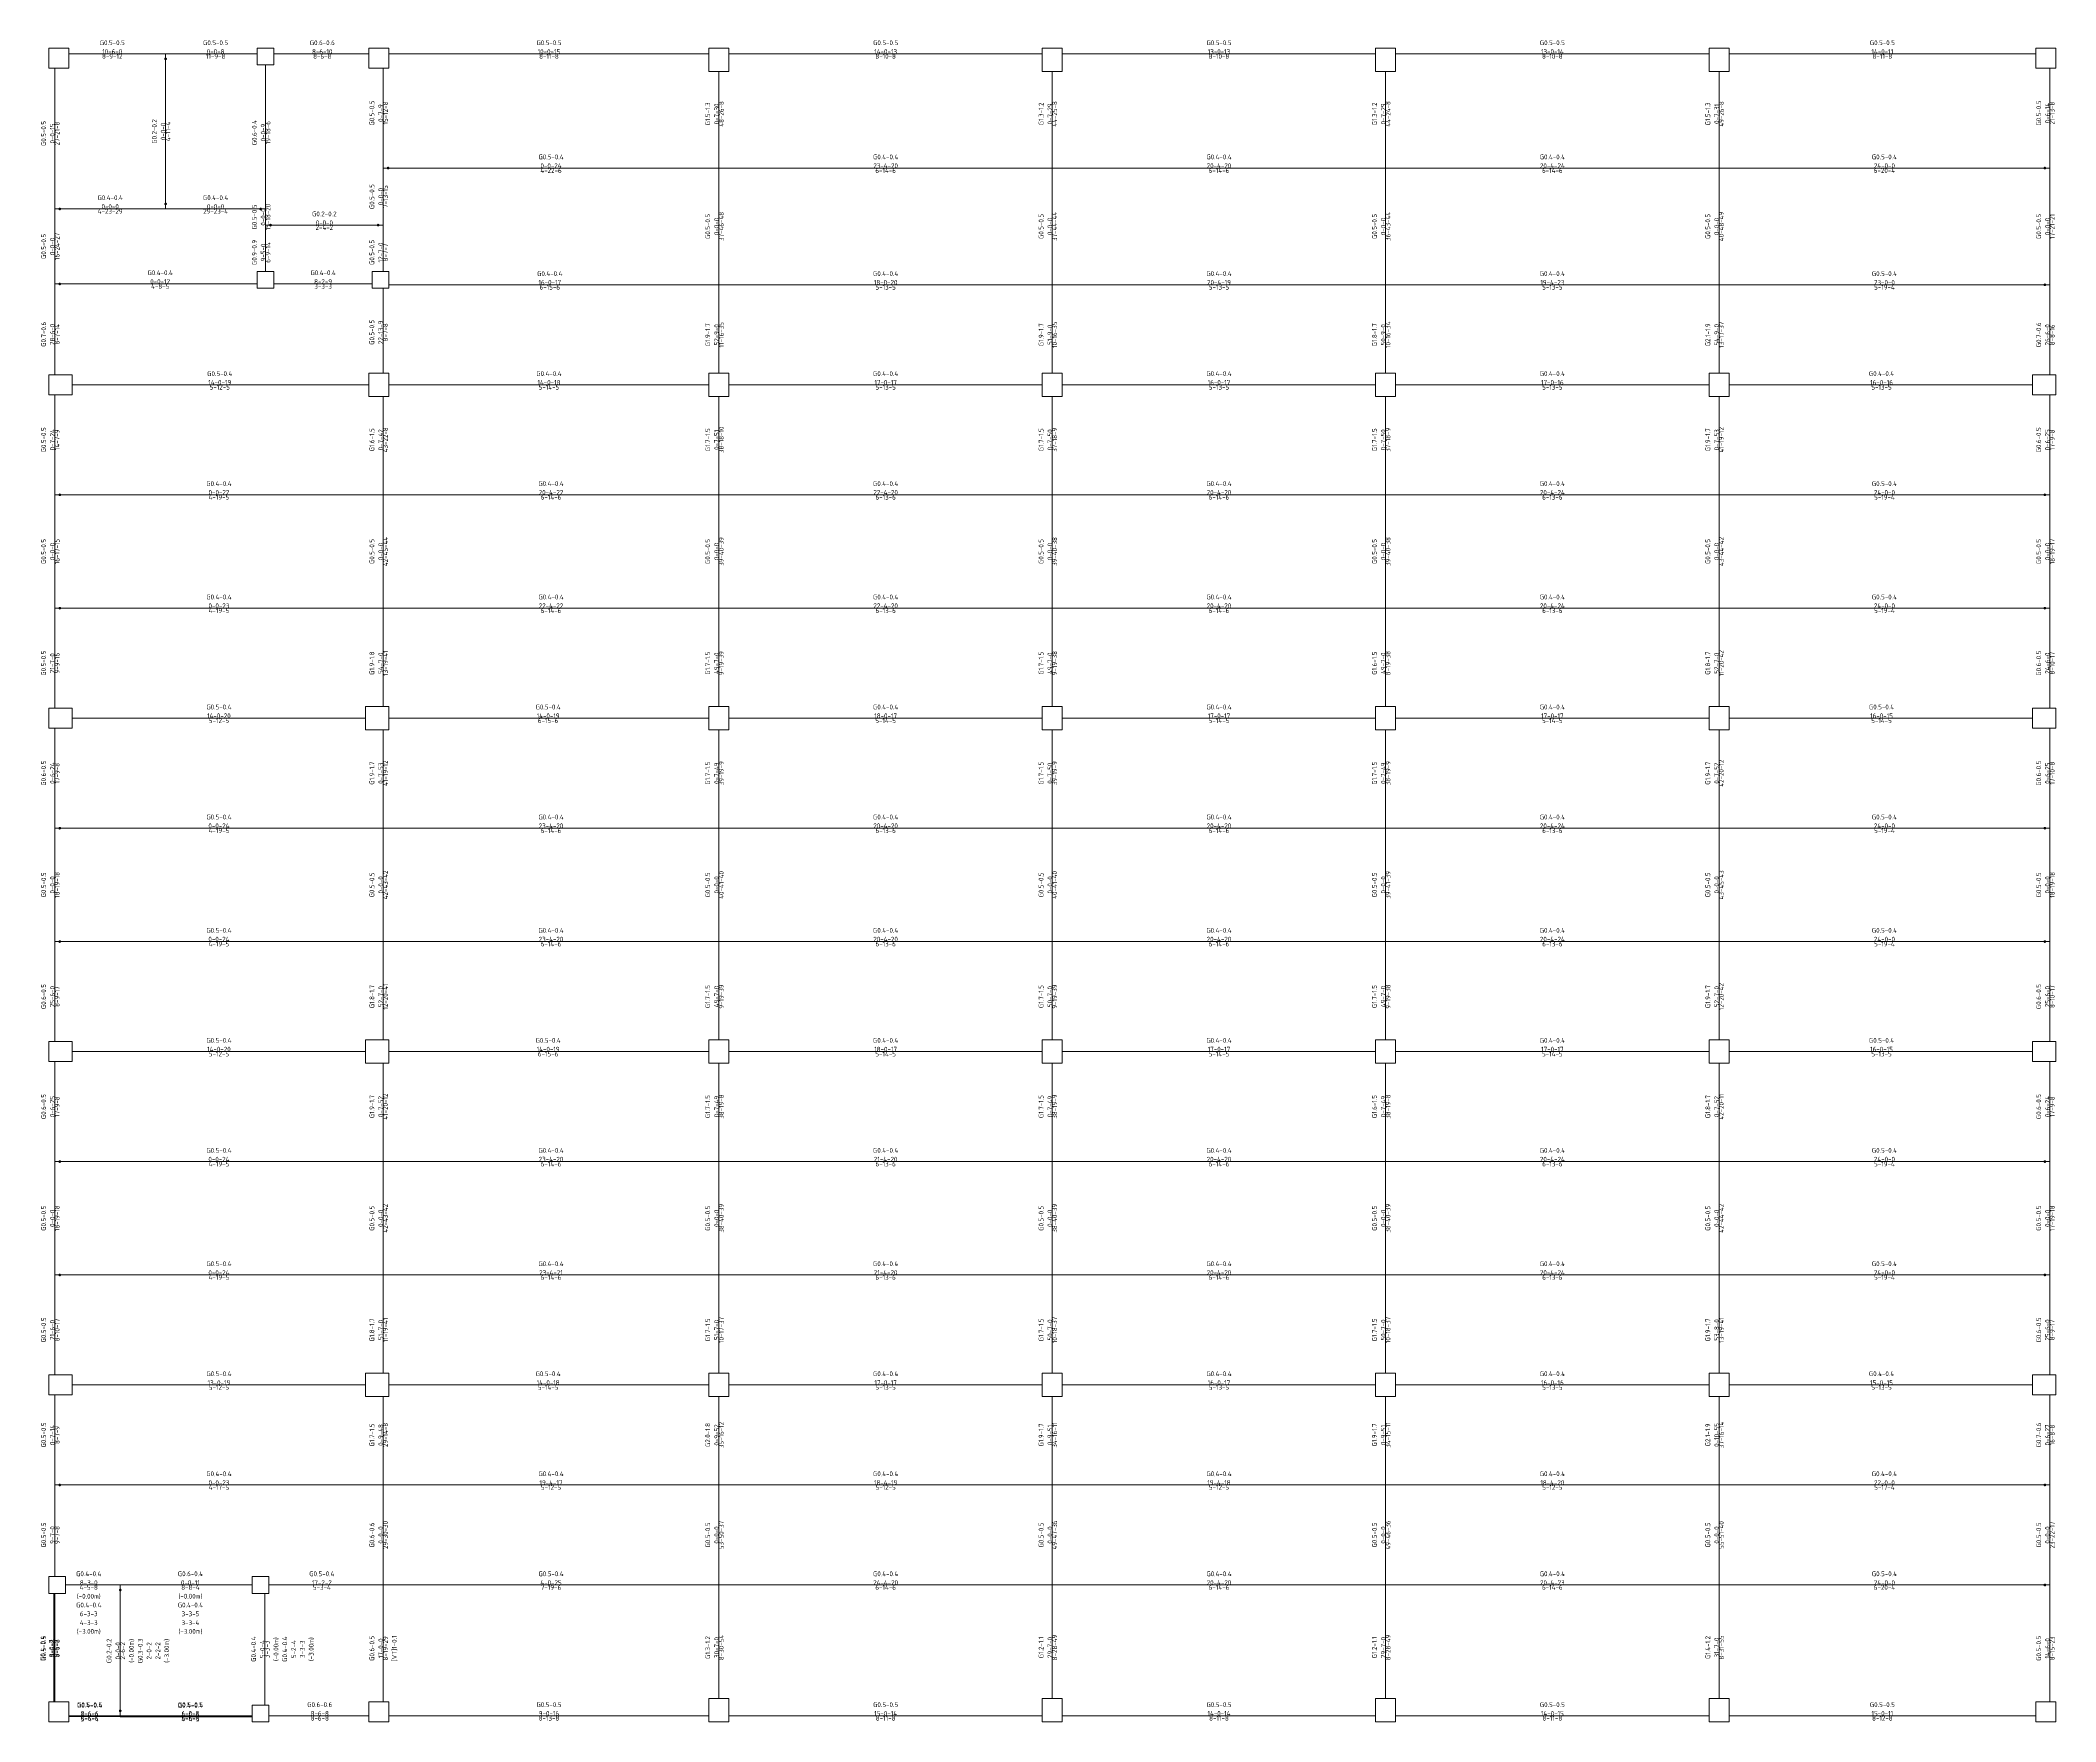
# Model space of a CAD drawing. Extents: x -2331248 to -1198620, y -977263 to -545844.
# Drawn here: x -1809878 to -1749420, y -912419 to -861986 of the extents above; entities that cross this region are included whole.
import ezdxf

# ---------------------------------------------------------------- set-up
doc = ezdxf.new("R2010")
doc.units = 0
doc.header["$LTSCALE"] = 1000
doc.header["$MEASUREMENT"] = 0
doc.layers.get('0').update_dxf_attribs({"linetype": 'CONTINUOUS'})
for name, color, linetype, lineweight in [('15100', 4, 'CONTINUOUS', 18), ('15101', 52, 'CONTINUOUS', 18), ('15220', 11, 'CONTINUOUS', 18)]:
    doc.layers.add(name, color=color, linetype=linetype, lineweight=lineweight)
doc.styles.add('PkpmHz', font='Pkpmeng', dxfattribs={"width": 0.7, "bigfont": 'hztxt'})

# ---------------------------------------------------------------- blocks, each defined once
blk = doc.blocks.new('A$C7CC80DF9')
at = {"layer": '15100', "ltscale": 1000}
for p, q in [((416, 45375), (417, 49600)), ((841, 50024), (3741, 50025)), ((3741, 50025), (6491, 50024)), ((6741, 45375), (6741, 49700)), ((6991, 50024), (9841, 50024)), ((10266, 46600), (10266, 49600)), ((10441, 50024), (20041, 50024)), ((20641, 50024), (30041, 50024)), ((30641, 50024), (40041, 50024)), ((40641, 50024), (50041, 50024)), ((50641, 50024), (59841, 50024)), ((60266, 46600), (60266, 49600)), ((20341, 46600), (20341, 49500)), ((30341, 46600), (30341, 49500)), ((40341, 46600), (40341, 49500)), ((50341, 46600), (50341, 49500)), ((10266, 44890), (10266, 46600)), ((20341, 43100), (20341, 46600)), ((30341, 43100), (30341, 46600)), ((40341, 43100), (40341, 46600)), ((50341, 43100), (50341, 46600)), ((60266, 43100), (60266, 46600)), ((416, 43125), (416, 45375)), ((6741, 44890), (6741, 45375)), ((6741, 43500), (6741, 44890)), ((10265, 43500), (10266, 44890)), ((417, 40400), (416, 43125)), ((6991, 43125), (9941, 43125)), ((10266, 40450), (10265, 43000)), ((20341, 40450), (20341, 43100)), ((30341, 40450), (30341, 43100)), ((40341, 40450), (40341, 43100)), ((50341, 40450), (50341, 43100)), ((60265, 40400), (60266, 43100)), ((941, 40100), (9841, 40100)), ((10441, 40100), (20041, 40100)), ((20641, 40100), (30041, 40100)), ((30641, 40100), (40041, 40100)), ((40641, 40100), (50041, 40100)), ((50641, 40100), (59741, 40100)), ((416, 36800), (417, 39800)), ((10266, 36800), (10266, 39750)), ((20341, 36800), (20341, 39750)), ((30341, 36800), (30341, 39750)), ((40341, 36800), (40341, 39750)), ((50341, 36800), (50341, 39750)), ((60266, 36800), (60265, 39800)), ((416, 33400), (416, 36800)), ((10266, 33400), (10266, 36800)), ((20341, 33400), (20341, 36800)), ((30341, 33400), (30341, 36800)), ((40341, 33400), (40341, 36800)), ((50341, 33400), (50341, 36800)), ((60266, 33400), (60266, 36800)), ((417, 30400), (416, 33400)), ((10266, 30450), (10266, 33400)), ((20341, 30450), (20341, 33400)), ((30341, 30450), (30341, 33400)), ((40341, 30450), (40341, 33400)), ((50341, 30450), (50341, 33400)), ((60266, 30400), (60266, 33400)), ((416, 26800), (417, 29800)), ((941, 30100), (9741, 30100)), ((10266, 26800), (10266, 29750)), ((10441, 30100), (20041, 30100)), ((20341, 26800), (20341, 29750)), ((20641, 30100), (30041, 30100)), ((30341, 26800), (30341, 29750)), ((30641, 30100), (40041, 30100)), ((40341, 26800), (40341, 29750)), ((40641, 30100), (50041, 30100)), ((50341, 26800), (50341, 29750)), ((50641, 30100), (59741, 30100)), ((60266, 26800), (60266, 29800)), ((416, 23400), (416, 26800)), ((10266, 23400), (10266, 26800)), ((20341, 23400), (20341, 26800)), ((30341, 23400), (30341, 26800)), ((40341, 23400), (40341, 26800)), ((50341, 23400), (50341, 26800)), ((60266, 23400), (60266, 26800)), ((417, 20400), (416, 23400)), ((10266, 20450), (10266, 23400)), ((20341, 20450), (20341, 23400)), ((30341, 20450), (30341, 23400)), ((40341, 20450), (40341, 23400)), ((50341, 20450), (50341, 23400)), ((60266, 20400), (60266, 23400)), ((941, 20100), (9741, 20100)), ((10441, 20100), (20041, 20100)), ((20641, 20100), (30041, 20100)), ((30641, 20100), (40041, 20100)), ((40641, 20100), (50041, 20100)), ((50641, 20100), (59741, 20100)), ((416, 16800), (417, 19800)), ((10266, 16800), (10266, 19750)), ((20341, 16800), (20341, 19750)), ((30341, 16800), (30341, 19750)), ((40341, 16800), (40341, 19750)), ((50341, 16800), (50341, 19750)), ((60266, 16800), (60266, 19800)), ((416, 13400), (416, 16800)), ((10266, 13400), (10266, 16800)), ((20341, 13400), (20341, 16800)), ((30341, 13400), (30341, 16800)), ((40341, 13400), (40341, 16800)), ((50341, 13400), (50341, 16800)), ((60266, 13400), (60266, 16800)), ((417, 10400), (416, 13400)), ((10266, 10450), (10266, 13400)), ((20341, 10450), (20341, 13400)), ((30341, 10450), (30341, 13400)), ((40341, 10450), (40341, 13400)), ((50341, 10450), (50341, 13400)), ((60266, 10400), (60266, 13400)), ((416, 7100), (417, 9800)), ((941, 10100), (9741, 10100)), ((10266, 7100), (10266, 9750)), ((10441, 10100), (20041, 10100)), ((20341, 7100), (20341, 9750)), ((20641, 10100), (30041, 10100)), ((30341, 7100), (30341, 9750)), ((30641, 10100), (40041, 10100)), ((40341, 7100), (40341, 9750)), ((40641, 10100), (50041, 10100)), ((50341, 7100), (50341, 9750)), ((50641, 10100), (59741, 10100)), ((60266, 7100), (60266, 9800)), ((417, 4350), (416, 7100)), ((10266, 4100), (10266, 7100)), ((20341, 4100), (20341, 7100)), ((30341, 4100), (30341, 7100)), ((40341, 4100), (40341, 7100)), ((50341, 4100), (50341, 7100)), ((60266, 4100), (60266, 7100)), ((392, 600), (391, 3850)), ((417, 600), (417, 3850)), ((741, 4100), (2381, 4100)), ((741, 4100), (2381, 4100)), ((2381, 4100), (6341, 4100)), ((2381, 4100), (6341, 4100)), ((6716, 500), (6716, 3850)), ((6716, 500), (6716, 3850)), ((10266, 600), (10266, 4100)), ((20341, 700), (20341, 4100)), ((30341, 700), (30341, 4100)), ((40341, 700), (40341, 4100)), ((50341, 700), (50341, 4100)), ((60266, 600), (60266, 4100)), ((841, 176), (2381, 175)), ((841, 151), (2381, 150)), ((2381, 175), (6341, 176)), ((2381, 150), (6341, 150)), ((6841, 176), (9841, 176)), ((10441, 176), (20041, 176)), ((20641, 176), (30041, 176)), ((30641, 176), (40041, 176)), ((40641, 176), (50041, 176)), ((50641, 176), (59841, 176))]:
    blk.add_line(p, q, dxfattribs=at)
at = {"layer": '15100', "color": 4, "ltscale": 1000}
for p, q in [((3741, 45375), (3741, 50025)), ((10266, 46600), (20341, 46600)), ((20341, 46600), (30341, 46600)), ((30341, 46600), (40341, 46600)), ((40341, 46600), (50341, 46600)), ((50341, 46600), (60266, 46600)), ((416, 45375), (3741, 45375)), ((3741, 45375), (6741, 45375)), ((6741, 44890), (10266, 44890)), ((416, 43125), (6491, 43125)), ((10441, 43100), (20341, 43100)), ((20341, 43100), (30341, 43100)), ((30341, 43100), (40341, 43100)), ((40341, 43100), (50341, 43100)), ((50341, 43100), (60266, 43100)), ((416, 36800), (10266, 36800)), ((10266, 36800), (20341, 36800)), ((20341, 36800), (30341, 36800)), ((30341, 36800), (40341, 36800)), ((40341, 36800), (50341, 36800)), ((50341, 36800), (60266, 36800)), ((416, 33400), (10266, 33400)), ((10266, 33400), (20341, 33400)), ((20341, 33400), (30341, 33400)), ((30341, 33400), (40341, 33400)), ((40341, 33400), (50341, 33400)), ((50341, 33400), (60266, 33400)), ((416, 26800), (10266, 26800)), ((10266, 26800), (20341, 26800)), ((20341, 26800), (30341, 26800)), ((30341, 26800), (40341, 26800)), ((40341, 26800), (50341, 26800)), ((50341, 26800), (60266, 26800)), ((416, 23400), (10266, 23400)), ((10266, 23400), (20341, 23400)), ((20341, 23400), (30341, 23400)), ((30341, 23400), (40341, 23400)), ((40341, 23400), (50341, 23400)), ((50341, 23400), (60266, 23400)), ((416, 16800), (10266, 16800)), ((10266, 16800), (20341, 16800)), ((20341, 16800), (30341, 16800)), ((30341, 16800), (40341, 16800)), ((40341, 16800), (50341, 16800)), ((50341, 16800), (60266, 16800)), ((416, 13400), (10266, 13400)), ((10266, 13400), (20341, 13400)), ((20341, 13400), (30341, 13400)), ((30341, 13400), (40341, 13400)), ((40341, 13400), (50341, 13400)), ((50341, 13400), (60266, 13400)), ((416, 7100), (10266, 7100)), ((10266, 7100), (20341, 7100)), ((20341, 7100), (30341, 7100)), ((30341, 7100), (40341, 7100)), ((40341, 7100), (50341, 7100)), ((50341, 7100), (60266, 7100)), ((2381, 175), (2381, 4100)), ((2381, 150), (2381, 4100)), ((6841, 4100), (10266, 4100)), ((10266, 4100), (20341, 4100)), ((20341, 4100), (30341, 4100)), ((30341, 4100), (40341, 4100)), ((40341, 4100), (50341, 4100)), ((50341, 4100), (60266, 4100))]:
    blk.add_line(p, q, dxfattribs=at)
at = {"layer": '15100', "color": 1, "ltscale": 1000}
for points in [[(3761, 49875, 40, 40, 1), (3721, 49875, 40, 40, 1)], [(10436, 46600, 40, 40, 1), (10396, 46600, 40, 40, 1)], [(60136, 46600, 40, 40, 1), (60096, 46600, 40, 40, 1)], [(586, 45375, 40, 40, 1), (546, 45375, 40, 40, 1)], [(3761, 45525, 40, 40, 1), (3721, 45525, 40, 40, 1)], [(6611, 45375, 40, 40, 1), (6571, 45375, 40, 40, 1)], [(6911, 44890, 40, 40, 1), (6871, 44890, 40, 40, 1)], [(10136, 44890, 40, 40, 1), (10096, 44890, 40, 40, 1)], [(586, 43125, 40, 40, 1), (546, 43125, 40, 40, 1)], [(60136, 43100, 40, 40, 1), (60096, 43100, 40, 40, 1)], [(586, 36800, 40, 40, 1), (546, 36800, 40, 40, 1)], [(60136, 36800, 40, 40, 1), (60096, 36800, 40, 40, 1)], [(586, 33400, 40, 40, 1), (546, 33400, 40, 40, 1)], [(60136, 33400, 40, 40, 1), (60096, 33400, 40, 40, 1)], [(586, 26800, 40, 40, 1), (546, 26800, 40, 40, 1)], [(60136, 26800, 40, 40, 1), (60096, 26800, 40, 40, 1)], [(586, 23400, 40, 40, 1), (546, 23400, 40, 40, 1)], [(60136, 23400, 40, 40, 1), (60096, 23400, 40, 40, 1)], [(586, 16800, 40, 40, 1), (546, 16800, 40, 40, 1)], [(60136, 16800, 40, 40, 1), (60096, 16800, 40, 40, 1)], [(586, 13400, 40, 40, 1), (546, 13400, 40, 40, 1)], [(60136, 13400, 40, 40, 1), (60096, 13400, 40, 40, 1)], [(586, 7100, 40, 40, 1), (546, 7100, 40, 40, 1)], [(60136, 7100, 40, 40, 1), (60096, 7100, 40, 40, 1)], [(2401, 3950, 40, 40, 1), (2361, 3950, 40, 40, 1)], [(60136, 4100, 40, 40, 1), (60096, 4100, 40, 40, 1)], [(2401, 325, 40, 40, 1), (2361, 325, 40, 40, 1)]]:
    blk.add_lwpolyline(points, format="xyseb", close=True, dxfattribs=at)
at = {"layer": '15101', "linetype": 'Continuous'}
for points in [[(241, 49600), (841, 49600), (841, 50200), (241, 50200)], [(6491, 49700), (6991, 49700), (6991, 50200), (6491, 50200)], [(9841, 49600), (10441, 49600), (10441, 50200), (9841, 50200)], [(20041, 49500), (20641, 49500), (20641, 50200), (20041, 50200)], [(30041, 49500), (30641, 49500), (30641, 50200), (30041, 50200)], [(40041, 49500), (40641, 49500), (40641, 50200), (40041, 50200)], [(50041, 49500), (50641, 49500), (50641, 50200), (50041, 50200)], [(59841, 49600), (60441, 49600), (60441, 50200), (59841, 50200)], [(6491, 43000), (6991, 43000), (6991, 43500), (6491, 43500)], [(9941, 43000), (10441, 43000), (10441, 43500), (9941, 43500)], [(241, 39800), (941, 39800), (941, 40400), (241, 40400)], [(9841, 39750), (10441, 39750), (10441, 40450), (9841, 40450)], [(20041, 39750), (20641, 39750), (20641, 40450), (20041, 40450)], [(30041, 39750), (30641, 39750), (30641, 40450), (30041, 40450)], [(40041, 39750), (40641, 39750), (40641, 40450), (40041, 40450)], [(50041, 39750), (50641, 39750), (50641, 40450), (50041, 40450)], [(59741, 39800), (60441, 39800), (60441, 40400), (59741, 40400)], [(241, 29800), (941, 29800), (941, 30400), (241, 30400)], [(9741, 29750), (10441, 29750), (10441, 30450), (9741, 30450)], [(20041, 29750), (20641, 29750), (20641, 30450), (20041, 30450)], [(30041, 29750), (30641, 29750), (30641, 30450), (30041, 30450)], [(40041, 29750), (40641, 29750), (40641, 30450), (40041, 30450)], [(50041, 29750), (50641, 29750), (50641, 30450), (50041, 30450)], [(59741, 29800), (60441, 29800), (60441, 30400), (59741, 30400)], [(241, 19800), (941, 19800), (941, 20400), (241, 20400)], [(9741, 19750), (10441, 19750), (10441, 20450), (9741, 20450)], [(20041, 19750), (20641, 19750), (20641, 20450), (20041, 20450)], [(30041, 19750), (30641, 19750), (30641, 20450), (30041, 20450)], [(40041, 19750), (40641, 19750), (40641, 20450), (40041, 20450)], [(50041, 19750), (50641, 19750), (50641, 20450), (50041, 20450)], [(59741, 19800), (60441, 19800), (60441, 20400), (59741, 20400)], [(241, 9800), (941, 9800), (941, 10400), (241, 10400)], [(9741, 9750), (10441, 9750), (10441, 10450), (9741, 10450)], [(20041, 9750), (20641, 9750), (20641, 10450), (20041, 10450)], [(30041, 9750), (30641, 9750), (30641, 10450), (30041, 10450)], [(40041, 9750), (40641, 9750), (40641, 10450), (40041, 10450)], [(50041, 9750), (50641, 9750), (50641, 10450), (50041, 10450)], [(59741, 9800), (60441, 9800), (60441, 10400), (59741, 10400)], [(241, 3850), (741, 3850), (741, 4350), (241, 4350)], [(241, 3850), (741, 3850), (741, 4350), (241, 4350)], [(6341, 3850), (6841, 3850), (6841, 4350), (6341, 4350)], [(6341, 3850), (6841, 3850), (6841, 4350), (6341, 4350)], [(20041, 0), (20641, 0), (20641, 700), (20041, 700)], [(30041, 0), (30641, 0), (30641, 700), (30041, 700)], [(40041, 0), (40641, 0), (40641, 700), (40041, 700)], [(50041, 0), (50641, 0), (50641, 700), (50041, 700)], [(241, 0), (841, 0), (841, 600), (241, 600)], [(241, 0), (841, 0), (841, 600), (241, 600)], [(6341, 0), (6841, 0), (6841, 500), (6341, 500)], [(6341, 0), (6841, 0), (6841, 500), (6341, 500)], [(9841, 0), (10441, 0), (10441, 600), (9841, 600)], [(59841, 0), (60441, 0), (60441, 600), (59841, 600)]]:
    blk.add_lwpolyline(points, close=True, dxfattribs=at)
at = {"layer": '15220', "char_height": 144, "line_spacing_factor": 1.1, "style": 'PkpmHz'}
for s, insert, attachment_point, rotation in [('{\\W0.91;\\C4;G0.5-0.5^J10-6-0^J}', (2141, 50025), 8, 0.0179), ('{\\W0.91;\\C4;G0.5-0.5^J0-0-8^J}', (5241, 50025), 8, 359.98098), ('{\\W0.91;\\C4;8-9-12^J}', (2141, 50025), 2, 0.0179), ('{\\W0.91;\\C4;11-9-8^J}', (5241, 50025), 2, 359.98098), ('{\\W0.91;\\C4;G0.5-0.5^J0-7-9^J}', (10266, 48250), 8, 89.99972), ('{\\W0.91;\\C4;15-12-8^J}', (10266, 48250), 2, 89.99972), ('{\\W0.91;\\C4;G1.5-1.3^J0-7-30^J}', (20341, 48225), 8, 89.99972), ('{\\W0.91;\\C4;48-26-8^J}', (20341, 48225), 2, 89.99972), ('{\\W0.91;\\C4;G1.3-1.2^J0-7-29^J}', (30341, 48225), 8, 89.99972), ('{\\W0.91;\\C4;44-25-8^J}', (30341, 48225), 2, 89.99972), ('{\\W0.91;\\C4;G1.3-1.2^J0-7-29^J}', (40341, 48225), 8, 89.99972), ('{\\W0.91;\\C4;44-24-8^J}', (40341, 48225), 2, 89.99972), ('{\\W0.91;\\C4;G1.5-1.3^J0-7-31^J}', (50341, 48225), 8, 89.99972), ('{\\W0.91;\\C4;49-26-8^J}', (50341, 48225), 2, 89.99972), ('{\\W0.91;\\C4;G0.5-0.5^J0-6-14^J}', (60266, 48250), 8, 89.99972), ('{\\W0.91;\\C4;21-13-8^J}', (60266, 48250), 2, 89.99972), ('{\\W0.91;\\C4;G0.5-0.5^J0-0-15^J}', (416, 47638), 8, 89.99972), ('{\\W0.91;\\C4;27-21-8^J}', (416, 47638), 2, 89.99972), ('{\\W0.91;\\C4;G0.2-0.2^J0-0-0^J}', (3741, 47700), 8, 89.99972), ('{\\W0.91;\\C4;4-11-4^J}', (3741, 47700), 2, 89.99972), ('{\\W0.91;\\C4;G0.6-0.4^J0-0-9^J}', (6741, 47663), 8, 89.99972), ('{\\W0.91;\\C4;19-18-6^J}', (6741, 47663), 2, 89.99972), ('{\\W0.91;\\C4;G0.5-0.5^J0-0-0^J}', (10266, 45745), 8, 89.99972), ('{\\W0.91;\\C4;7-13-15^J}', (10266, 45745), 2, 89.99972), ('{\\W0.91;\\C4;G0.5-0.5^J0-0-0^J}', (6741, 45133), 8, 89.99972), ('{\\W0.91;\\C4;15-18-20^J}', (6741, 45133), 2, 89.99972), ('{\\W0.91;\\C4;G0.5-0.5^J0-0-0^J}', (20341, 44850), 8, 89.99972), ('{\\W0.91;\\C4;37-46-48^J}', (20341, 44850), 2, 89.99972), ('{\\W0.91;\\C4;G0.5-0.5^J0-0-0^J}', (30341, 44850), 8, 89.99972), ('{\\W0.91;\\C4;37-44-44^J}', (30341, 44850), 2, 89.99972), ('{\\W0.91;\\C4;G0.5-0.5^J0-0-0^J}', (40341, 44850), 8, 89.99972), ('{\\W0.91;\\C4;36-43-44^J}', (40341, 44850), 2, 89.99972), ('{\\W0.91;\\C4;G0.5-0.5^J0-0-0^J}', (50341, 44850), 8, 89.99972), ('{\\W0.91;\\C4;40-48-49^J}', (50341, 44850), 2, 89.99972), ('{\\W0.91;\\C4;G0.5-0.5^J0-0-0^J}', (60266, 44850), 8, 89.99972), ('{\\W0.91;\\C4;17-21-21^J}', (60266, 44850), 2, 89.99972), ('{\\W0.91;\\C4;G0.5-0.5^J0-0-0^J}', (416, 44250), 8, 89.99972), ('{\\W0.91;\\C4;16-24-27^J}', (416, 44250), 2, 89.99972), ('{\\W0.91;\\C4;G0.9-0.9^J9-5-0^J}', (6741, 44070), 8, 89.99972), ('{\\W0.91;\\C4;6-9-14^J}', (6741, 44070), 2, 89.99972), ('{\\W0.91;\\C4;G0.5-0.5^J12-7-0^J}', (10265, 44070), 8, 89.96553), ('{\\W0.91;\\C4;8-7-7^J}', (10265, 44070), 2, 89.96553), ('{\\W0.91;\\C4;G0.7-0.6^J28-6-0^J}', (416, 41613), 8, 89.99972), ('{\\W0.91;\\C4;8-7-14^J}', (416, 41613), 2, 89.99972), ('{\\W0.91;\\C4;G0.5-0.5^J22-13-9^J}', (10265, 41675), 8, 89.99972), ('{\\W0.91;\\C4;8-7-8^J}', (10265, 41675), 2, 89.99972), ('{\\W0.91;\\C4;G1.9-1.7^J52-9-0^J}', (20341, 41600), 8, 89.99972), ('{\\W0.91;\\C4;11-16-35^J}', (20341, 41600), 2, 89.99972), ('{\\W0.91;\\C4;G1.9-1.7^J51-9-0^J}', (30341, 41600), 8, 89.99972), ('{\\W0.91;\\C4;10-16-35^J}', (30341, 41600), 2, 89.99972), ('{\\W0.91;\\C4;G1.8-1.7^J50-9-0^J}', (40341, 41600), 8, 89.99972), ('{\\W0.91;\\C4;10-16-34^J}', (40341, 41600), 2, 89.99972), ('{\\W0.91;\\C4;G2.1-1.9^J54-9-0^J}', (50341, 41600), 8, 89.99972), ('{\\W0.91;\\C4;13-17-37^J}', (50341, 41600), 2, 89.99972), ('{\\W0.91;\\C4;G0.7-0.6^J26-6-0^J}', (60265, 41600), 8, 89.98001), ('{\\W0.91;\\C4;8-8-16^J}', (60265, 41600), 2, 89.98001), ('{\\W0.91;\\C4;G0.5-0.5^J0-7-24^J}', (416, 38450), 8, 89.99972), ('{\\W0.91;\\C4;G1.6-1.5^J0-7-42^J}', (10266, 38450), 8, 89.99972), ('{\\W0.91;\\C4;43-22-8^J}', (10266, 38450), 2, 89.99972), ('{\\W0.91;\\C4;G1.7-1.5^J0-7-51^J}', (20341, 38450), 8, 89.99972), ('{\\W0.91;\\C4;38-18-10^J}', (20341, 38450), 2, 89.99972), ('{\\W0.91;\\C4;G1.7-1.5^J0-7-50^J}', (30341, 38450), 8, 89.99972), ('{\\W0.91;\\C4;37-18-9^J}', (30341, 38450), 2, 89.99972), ('{\\W0.91;\\C4;G1.7-1.5^J0-7-50^J}', (40341, 38450), 8, 89.99972), ('{\\W0.91;\\C4;37-18-9^J}', (40341, 38450), 2, 89.99972), ('{\\W0.91;\\C4;G1.9-1.7^J0-7-53^J}', (50341, 38450), 8, 89.99972), ('{\\W0.91;\\C4;41-19-12^J}', (50341, 38450), 2, 89.99972), ('{\\W0.91;\\C4;G0.6-0.5^J0-6-25^J}', (60265, 38450), 8, 89.99972), ('{\\W0.91;\\C4;14-7-9^J}', (416, 38450), 2, 89.99972), ('{\\W0.91;\\C4;17-9-8^J}', (60265, 38450), 2, 89.99972), ('{\\W0.91;\\C4;G0.5-0.5^J0-0-0^J}', (416, 35100), 8, 89.99972), ('{\\W0.91;\\C4;16-17-15^J}', (416, 35100), 2, 89.99972), ('{\\W0.91;\\C4;G0.5-0.5^J0-0-0^J}', (10266, 35100), 8, 89.99972), ('{\\W0.91;\\C4;42-45-44^J}', (10266, 35100), 2, 89.99972), ('{\\W0.91;\\C4;G0.5-0.5^J0-0-0^J}', (20341, 35100), 8, 89.99972), ('{\\W0.91;\\C4;39-40-39^J}', (20341, 35100), 2, 89.99972), ('{\\W0.91;\\C4;G0.5-0.5^J0-0-0^J}', (30341, 35100), 8, 89.99972), ('{\\W0.91;\\C4;39-40-38^J}', (30341, 35100), 2, 89.99972), ('{\\W0.91;\\C4;G0.5-0.5^J0-0-0^J}', (40341, 35100), 8, 89.99972), ('{\\W0.91;\\C4;39-40-38^J}', (40341, 35100), 2, 89.99972), ('{\\W0.91;\\C4;G0.5-0.5^J0-0-0^J}', (50341, 35100), 8, 89.99972), ('{\\W0.91;\\C4;43-44-42^J}', (50341, 35100), 2, 89.99972), ('{\\W0.91;\\C4;G0.5-0.5^J0-0-0^J}', (60266, 35100), 8, 89.99972), ('{\\W0.91;\\C4;18-19-17^J}', (60266, 35100), 2, 89.99972), ('{\\W0.91;\\C4;G0.5-0.5^J21-7-0^J}', (416, 31750), 8, 89.99972), ('{\\W0.91;\\C4;13-19-41^J}', (10266, 31750), 2, 89.99972), ('{\\W0.91;\\C4;11-20-42^J}', (50341, 31750), 2, 89.99972), ('{\\W0.91;\\C4;G0.6-0.5^J24-6-0^J}', (60266, 31750), 8, 89.99972), ('{\\W0.91;\\C4;9-9-16^J}', (416, 31750), 2, 89.99972), ('{\\W0.91;\\C4;G1.9-1.8^J54-7-0^J}', (10266, 31750), 8, 89.99972), ('{\\W0.91;\\C4;G1.7-1.5^J49-7-0^J}', (20341, 31750), 8, 89.99972), ('{\\W0.91;\\C4;9-19-39^J}', (20341, 31750), 2, 89.99972), ('{\\W0.91;\\C4;G1.7-1.5^J49-7-0^J}', (30341, 31750), 8, 89.99972), ('{\\W0.91;\\C4;9-19-38^J}', (30341, 31750), 2, 89.99972), ('{\\W0.91;\\C4;G1.6-1.5^J49-7-0^J}', (40341, 31750), 8, 89.99972), ('{\\W0.91;\\C4;8-19-38^J}', (40341, 31750), 2, 89.99972), ('{\\W0.91;\\C4;G1.8-1.7^J52-7-0^J}', (50341, 31750), 8, 89.99972), ('{\\W0.91;\\C4;8-10-17^J}', (60266, 31750), 2, 89.99972), ('{\\W0.91;\\C4;G0.6-0.5^J0-6-24^J}', (416, 28450), 8, 89.99972), ('{\\W0.91;\\C4;17-9-8^J}', (416, 28450), 2, 89.99972), ('{\\W0.91;\\C4;G1.9-1.7^J0-7-53^J}', (10266, 28450), 8, 89.99972), ('{\\W0.91;\\C4;41-19-12^J}', (10266, 28450), 2, 89.99972), ('{\\W0.91;\\C4;G1.7-1.5^J0-7-49^J}', (20341, 28450), 8, 89.99972), ('{\\W0.91;\\C4;39-19-9^J}', (20341, 28450), 2, 89.99972), ('{\\W0.91;\\C4;G1.7-1.5^J0-7-50^J}', (30341, 28450), 8, 89.99972), ('{\\W0.91;\\C4;39-19-9^J}', (30341, 28450), 2, 89.99972), ('{\\W0.91;\\C4;G1.7-1.5^J0-7-49^J}', (40341, 28450), 8, 89.99972), ('{\\W0.91;\\C4;38-19-9^J}', (40341, 28450), 2, 89.99972), ('{\\W0.91;\\C4;G1.9-1.7^J0-7-52^J}', (50341, 28450), 8, 89.99972), ('{\\W0.91;\\C4;42-20-12^J}', (50341, 28450), 2, 89.99972), ('{\\W0.91;\\C4;G0.6-0.5^J0-6-25^J}', (60266, 28450), 8, 89.99972), ('{\\W0.91;\\C4;17-10-8^J}', (60266, 28450), 2, 89.99972), ('{\\W0.91;\\C4;G0.5-0.5^J0-0-0^J}', (416, 25100), 8, 89.99972), ('{\\W0.91;\\C4;18-19-18^J}', (416, 25100), 2, 89.99972), ('{\\W0.91;\\C4;G0.5-0.5^J0-0-0^J}', (10266, 25100), 8, 89.99972), ('{\\W0.91;\\C4;42-43-42^J}', (10266, 25100), 2, 89.99972), ('{\\W0.91;\\C4;G0.5-0.5^J0-0-0^J}', (20341, 25100), 8, 89.99972), ('{\\W0.91;\\C4;40-41-40^J}', (20341, 25100), 2, 89.99972), ('{\\W0.91;\\C4;G0.5-0.5^J0-0-0^J}', (30341, 25100), 8, 89.99972), ('{\\W0.91;\\C4;40-41-40^J}', (30341, 25100), 2, 89.99972), ('{\\W0.91;\\C4;G0.5-0.5^J0-0-0^J}', (40341, 25100), 8, 89.99972), ('{\\W0.91;\\C4;39-41-39^J}', (40341, 25100), 2, 89.99972), ('{\\W0.91;\\C4;G0.5-0.5^J0-0-0^J}', (50341, 25100), 8, 89.99972), ('{\\W0.91;\\C4;43-45-43^J}', (50341, 25100), 2, 89.99972), ('{\\W0.91;\\C4;G0.5-0.5^J0-0-0^J}', (60266, 25100), 8, 89.99972), ('{\\W0.91;\\C4;18-19-18^J}', (60266, 25100), 2, 89.99972), ('{\\W0.91;\\C4;G0.6-0.5^J25-6-0^J}', (416, 21750), 8, 90.01942), ('{\\W0.91;\\C4;8-9-17^J}', (416, 21750), 2, 90.01942), ('{\\W0.91;\\C4;G1.8-1.7^J52-7-0^J}', (10266, 21750), 8, 89.99972), ('{\\W0.91;\\C4;12-20-41^J}', (10266, 21750), 2, 89.99972), ('{\\W0.91;\\C4;G1.7-1.5^J49-7-0^J}', (20341, 21750), 8, 89.99972), ('{\\W0.91;\\C4;9-19-39^J}', (20341, 21750), 2, 89.99972), ('{\\W0.91;\\C4;G1.7-1.5^J50-7-0^J}', (30341, 21750), 8, 89.99972), ('{\\W0.91;\\C4;9-19-39^J}', (30341, 21750), 2, 89.99972), ('{\\W0.91;\\C4;G1.7-1.5^J49-7-0^J}', (40341, 21750), 8, 89.99972), ('{\\W0.91;\\C4;9-19-38^J}', (40341, 21750), 2, 89.99972), ('{\\W0.91;\\C4;G1.9-1.7^J52-7-0^J}', (50341, 21750), 8, 89.99972), ('{\\W0.91;\\C4;12-20-42^J}', (50341, 21750), 2, 89.99972), ('{\\W0.91;\\C4;G0.6-0.5^J25-6-0^J}', (60266, 21750), 8, 89.99972), ('{\\W0.91;\\C4;8-10-17^J}', (60266, 21750), 2, 89.99972), ('{\\W0.91;\\C4;G0.6-0.5^J0-6-25^J}', (416, 18450), 8, 89.99972), ('{\\W0.91;\\C4;41-20-12^J}', (10266, 18450), 2, 89.99972), ('{\\W0.91;\\C4;42-20-11^J}', (50341, 18450), 2, 89.99972), ('{\\W0.91;\\C4;G0.6-0.5^J0-6-24^J}', (60266, 18450), 8, 89.99972), ('{\\W0.91;\\C4;17-9-8^J}', (416, 18450), 2, 89.99972), ('{\\W0.91;\\C4;G1.9-1.7^J0-7-52^J}', (10266, 18450), 8, 89.99972), ('{\\W0.91;\\C4;G1.7-1.5^J0-7-49^J}', (20341, 18450), 8, 89.99972), ('{\\W0.91;\\C4;38-19-8^J}', (20341, 18450), 2, 89.99972), ('{\\W0.91;\\C4;G1.7-1.5^J0-7-49^J}', (30341, 18450), 8, 89.99972), ('{\\W0.91;\\C4;38-19-9^J}', (30341, 18450), 2, 89.99972), ('{\\W0.91;\\C4;G1.6-1.5^J0-7-49^J}', (40341, 18450), 8, 89.99972), ('{\\W0.91;\\C4;38-19-8^J}', (40341, 18450), 2, 89.99972), ('{\\W0.91;\\C4;G1.8-1.7^J0-7-52^J}', (50341, 18450), 8, 89.99972), ('{\\W0.91;\\C4;17-9-8^J}', (60266, 18450), 2, 89.99972), ('{\\W0.91;\\C4;G0.5-0.5^J0-0-0^J}', (416, 15100), 8, 89.99972), ('{\\W0.91;\\C4;18-19-18^J}', (416, 15100), 2, 89.99972), ('{\\W0.91;\\C4;G0.5-0.5^J0-0-0^J}', (10266, 15100), 8, 89.99972), ('{\\W0.91;\\C4;42-43-42^J}', (10266, 15100), 2, 89.99972), ('{\\W0.91;\\C4;G0.5-0.5^J0-0-0^J}', (20341, 15100), 8, 89.99972), ('{\\W0.91;\\C4;38-40-39^J}', (20341, 15100), 2, 89.99972), ('{\\W0.91;\\C4;G0.5-0.5^J0-0-0^J}', (30341, 15100), 8, 89.99972), ('{\\W0.91;\\C4;38-40-39^J}', (30341, 15100), 2, 89.99972), ('{\\W0.91;\\C4;G0.5-0.5^J0-0-0^J}', (40341, 15100), 8, 89.99972), ('{\\W0.91;\\C4;38-40-39^J}', (40341, 15100), 2, 89.99972), ('{\\W0.91;\\C4;G0.5-0.5^J0-0-0^J}', (50341, 15100), 8, 89.99972), ('{\\W0.91;\\C4;42-44-42^J}', (50341, 15100), 2, 89.99972), ('{\\W0.91;\\C4;G0.5-0.5^J0-0-0^J}', (60266, 15100), 8, 89.99972), ('{\\W0.91;\\C4;17-19-18^J}', (60266, 15100), 2, 89.99972), ('{\\W0.91;\\C4;G0.5-0.5^J21-6-0^J}', (416, 11750), 8, 89.99972), ('{\\W0.91;\\C4;8-10-17^J}', (416, 11750), 2, 89.99972), ('{\\W0.91;\\C4;G1.8-1.7^J51-7-0^J}', (10266, 11750), 8, 89.99972), ('{\\W0.91;\\C4;11-19-41^J}', (10266, 11750), 2, 89.99972), ('{\\W0.91;\\C4;G1.7-1.5^J51-7-0^J}', (20341, 11750), 8, 89.99972), ('{\\W0.91;\\C4;10-17-37^J}', (20341, 11750), 2, 89.99972), ('{\\W0.91;\\C4;G1.7-1.5^J50-7-0^J}', (30341, 11750), 8, 89.99972), ('{\\W0.91;\\C4;10-18-37^J}', (30341, 11750), 2, 89.99972), ('{\\W0.91;\\C4;G1.7-1.5^J50-7-0^J}', (40341, 11750), 8, 89.99972), ('{\\W0.91;\\C4;10-18-37^J}', (40341, 11750), 2, 89.99972), ('{\\W0.91;\\C4;G1.9-1.7^J53-8-0^J}', (50341, 11750), 8, 89.99972), ('{\\W0.91;\\C4;13-19-41^J}', (50341, 11750), 2, 89.99972), ('{\\W0.91;\\C4;G0.6-0.5^J25-6-0^J}', (60266, 11750), 8, 89.99972), ('{\\W0.91;\\C4;8-9-17^J}', (60266, 11750), 2, 89.99972), ('{\\W0.91;\\C4;G0.5-0.5^J0-7-14^J}', (416, 8600), 8, 89.98001), ('{\\W0.91;\\C4;8-7-9^J}', (416, 8600), 2, 89.98001), ('{\\W0.91;\\C4;G1.7-1.5^J0-9-48^J}', (10266, 8600), 8, 89.99972), ('{\\W0.91;\\C4;29-14-8^J}', (10266, 8600), 2, 89.99972), ('{\\W0.91;\\C4;G2.0-1.8^J0-9-52^J}', (20341, 8600), 8, 89.99972), ('{\\W0.91;\\C4;35-16-12^J}', (20341, 8600), 2, 89.99972), ('{\\W0.91;\\C4;G1.9-1.7^J0-9-51^J}', (30341, 8600), 8, 89.99972), ('{\\W0.91;\\C4;34-16-11^J}', (30341, 8600), 2, 89.99972), ('{\\W0.91;\\C4;G1.9-1.7^J0-9-51^J}', (40341, 8600), 8, 89.99972), ('{\\W0.91;\\C4;34-15-11^J}', (40341, 8600), 2, 89.99972), ('{\\W0.91;\\C4;G2.1-1.9^J0-10-55^J}', (50341, 8600), 8, 89.99972), ('{\\W0.91;\\C4;37-16-14^J}', (50341, 8600), 2, 89.99972), ('{\\W0.91;\\C4;G0.7-0.6^J0-6-27^J}', (60266, 8600), 8, 89.99972), ('{\\W0.91;\\C4;16-8-8^J}', (60266, 8600), 2, 89.99972), ('{\\W0.91;\\C4;G0.5-0.5^J9-7-0^J}', (416, 5600), 8, 90.01942), ('{\\W0.91;\\C4;9-7-8^J}', (416, 5600), 2, 90.01942), ('{\\W0.91;\\C4;G0.6-0.6^J0-0-0^J}', (10266, 5600), 8, 89.99972), ('{\\W0.91;\\C4;29-30-30^J}', (10266, 5600), 2, 89.99972), ('{\\W0.91;\\C4;G0.5-0.5^J0-0-0^J}', (20341, 5600), 8, 89.99972), ('{\\W0.91;\\C4;53-50-37^J}', (20341, 5600), 2, 89.99972), ('{\\W0.91;\\C4;G0.5-0.5^J0-0-0^J}', (30341, 5600), 8, 89.99972), ('{\\W0.91;\\C4;49-47-36^J}', (30341, 5600), 2, 89.99972), ('{\\W0.91;\\C4;G0.5-0.5^J0-0-0^J}', (40341, 5600), 8, 89.99972), ('{\\W0.91;\\C4;49-46-36^J}', (40341, 5600), 2, 89.99972), ('{\\W0.91;\\C4;G0.5-0.5^J0-0-0^J}', (50341, 5600), 8, 89.99972), ('{\\W0.91;\\C4;55-51-40^J}', (50341, 5600), 2, 89.99972), ('{\\W0.91;\\C4;G0.5-0.5^J0-0-0^J}', (60266, 5600), 8, 89.99972), ('{\\W0.91;\\C4;23-22-17^J}', (60266, 5600), 2, 89.99972), ('{\\W0.91;\\C4;G0.4-0.4^J9-0-7^J}', (391, 2200), 8, 89.99972), ('{\\W0.91;\\C4;G0.5-0.5^J8-6-8^J}', (417, 2200), 8, 89.99972), ('{\\W0.91;\\C4;G0.2-0.2^J0-0-0^J}', (2381, 2125), 8, 89.99972), ('{\\W0.91;\\C4;2-6-2^J(-0.00m)^JG0.3-0.3^J2-0-2^J2-2-2^J(-3.00m)^J}', (2381, 2125), 2, 89.99972), ('{\\W0.91;\\C4;G0.4-0.4^J5-0-4^J}', (6716, 2175), 8, 89.99972), ('{\\W0.91;\\C4;3-3-3^J(-0.00m)^JG0.4-0.4^J5-2-4^J3-3-3^J(-3.00m)^J}', (6716, 2175), 2, 89.99972), ('{\\W0.91;\\C4;G0.6-0.5^J17-0-0^J}', (10266, 2200), 8, 89.99972), ('{\\W0.91;\\C4;8-19-29^J[VT]1-0.1^J}', (10266, 2200), 2, 89.99972), ('{\\W0.91;\\C4;G1.3-1.2^J30-7-0^J}', (20341, 2225), 8, 89.99972), ('{\\W0.91;\\C4;8-30-54^J}', (20341, 2225), 2, 89.99972), ('{\\W0.91;\\C4;G1.2-1.1^J29-7-0^J}', (30341, 2225), 8, 89.99972), ('{\\W0.91;\\C4;8-28-49^J}', (30341, 2225), 2, 89.99972), ('{\\W0.91;\\C4;G1.2-1.1^J29-7-0^J}', (40341, 2225), 8, 89.99972), ('{\\W0.91;\\C4;8-28-49^J}', (40341, 2225), 2, 89.99972), ('{\\W0.91;\\C4;G1.4-1.2^J31-7-0^J}', (50341, 2225), 8, 89.99972), ('{\\W0.91;\\C4;8-31-55^J}', (50341, 2225), 2, 89.99972), ('{\\W0.91;\\C4;G0.5-0.5^J14-6-0^J}', (60266, 2200), 8, 89.99972), ('{\\W0.91;\\C4;8-15-23^J}', (60266, 2200), 2, 89.99972), ('{\\W0.91;\\C4;6-5-7^J}', (391, 2200), 2, 89.99972), ('{\\W0.91;\\C4;8-6-8^J}', (417, 2200), 2, 89.99972), ('{\\W0.91;\\C4;G0.4-0.4^J7-4-4^J}', (1461, 151), 8, 359.96886), ('{\\W0.91;\\C4;G0.5-0.5^J8-6-6^J}', (1461, 176), 8, 359.96886), ('{\\W0.91;\\C4;5-4-4^J}', (1461, 151), 2, 359.96886), ('{\\W0.91;\\C4;8-6-6^J}', (1461, 176), 2, 359.96886)]:
    blk.add_mtext(s, dxfattribs=dict(at, insert=insert, attachment_point=attachment_point, rotation=rotation))
for s, insert, attachment_point in [('{\\W0.91;\\C4;G0.6-0.6^J8-6-10^J}', (8441, 50024), 8), ('{\\W0.91;\\C4;G0.5-0.5^J10-0-15^J}', (15241, 50024), 8), ('{\\W0.91;\\C4;G0.5-0.5^J14-0-13^J}', (25341, 50024), 8), ('{\\W0.91;\\C4;G0.5-0.5^J13-0-13^J}', (35341, 50024), 8), ('{\\W0.91;\\C4;G0.5-0.5^J13-0-14^J}', (45341, 50024), 8), ('{\\W0.91;\\C4;G0.5-0.5^J14-0-11^J}', (55241, 50024), 8), ('{\\W0.91;\\C4;8-6-8^J}', (8441, 50024), 2), ('{\\W0.91;\\C4;8-11-8^J}', (15241, 50024), 2), ('{\\W0.91;\\C4;8-10-8^J}', (25341, 50024), 2), ('{\\W0.91;\\C4;8-10-8^J}', (35341, 50024), 2), ('{\\W0.91;\\C4;8-10-8^J}', (45341, 50024), 2), ('{\\W0.91;\\C4;8-11-8^J}', (55241, 50024), 2), ('{\\W0.91;\\C4;G0.5-0.4^J0-0-24^J}', (15303, 46600), 8), ('{\\W0.91;\\C4;4-22-6^J}', (15303, 46600), 2), ('{\\W0.91;\\C4;G0.4-0.4^J23-4-20^J}', (25341, 46600), 8), ('{\\W0.91;\\C4;6-14-6^J}', (25341, 46600), 2), ('{\\W0.91;\\C4;G0.4-0.4^J20-4-20^J}', (35341, 46600), 8), ('{\\W0.91;\\C4;6-14-6^J}', (35341, 46600), 2), ('{\\W0.91;\\C4;G0.4-0.4^J20-4-24^J}', (45341, 46600), 8), ('{\\W0.91;\\C4;6-14-6^J}', (45341, 46600), 2), ('{\\W0.91;\\C4;G0.5-0.4^J24-0-0^J}', (55303, 46600), 8), ('{\\W0.91;\\C4;6-20-4^J}', (55303, 46600), 2), ('{\\W0.91;\\C4;G0.4-0.4^J0-0-0^J}', (2078, 45375), 8), ('{\\W0.91;\\C4;4-23-29^J}', (2078, 45375), 2), ('{\\W0.91;\\C4;G0.4-0.4^J0-0-0^J}', (5241, 45375), 8), ('{\\W0.91;\\C4;29-23-4^J}', (5241, 45375), 2), ('{\\W0.91;\\C4;G0.2-0.2^J0-0-0^J}', (8503, 44890), 8), ('{\\W0.91;\\C4;2-4-2^J}', (8503, 44890), 2), ('{\\W0.91;\\C4;G0.4-0.4^J0-0-12^J}', (3578, 43125), 8), ('{\\W0.91;\\C4;G0.4-0.4^J8-2-9^J}', (8466, 43125), 8), ('{\\W0.91;\\C4;4-8-5^J}', (3578, 43125), 2), ('{\\W0.91;\\C4;3-3-3^J}', (8466, 43125), 2), ('{\\W0.91;\\C4;G0.4-0.4^J16-0-17^J}', (15266, 43100), 8), ('{\\W0.91;\\C4;6-15-6^J}', (15266, 43100), 2), ('{\\W0.91;\\C4;G0.4-0.4^J18-0-20^J}', (25341, 43100), 8), ('{\\W0.91;\\C4;5-13-5^J}', (25341, 43100), 2), ('{\\W0.91;\\C4;G0.4-0.4^J20-4-19^J}', (35341, 43100), 8), ('{\\W0.91;\\C4;5-13-5^J}', (35341, 43100), 2), ('{\\W0.91;\\C4;G0.4-0.4^J19-4-23^J}', (45341, 43100), 8), ('{\\W0.91;\\C4;5-13-5^J}', (45341, 43100), 2), ('{\\W0.91;\\C4;G0.5-0.4^J23-0-0^J}', (55303, 43100), 8), ('{\\W0.91;\\C4;5-19-4^J}', (55303, 43100), 2), ('{\\W0.91;\\C4;G0.5-0.4^J14-0-19^J}', (5366, 40100), 8), ('{\\W0.91;\\C4;G0.4-0.4^J14-0-18^J}', (15241, 40100), 8), ('{\\W0.91;\\C4;G0.4-0.4^J17-0-17^J}', (25341, 40100), 8), ('{\\W0.91;\\C4;G0.4-0.4^J16-0-17^J}', (35341, 40100), 8), ('{\\W0.91;\\C4;G0.4-0.4^J17-0-16^J}', (45341, 40100), 8), ('{\\W0.91;\\C4;G0.4-0.4^J16-0-16^J}', (55216, 40100), 8), ('{\\W0.91;\\C4;5-12-5^J}', (5366, 40100), 2), ('{\\W0.91;\\C4;5-14-5^J}', (15241, 40100), 2), ('{\\W0.91;\\C4;5-13-5^J}', (25341, 40100), 2), ('{\\W0.91;\\C4;5-13-5^J}', (35341, 40100), 2), ('{\\W0.91;\\C4;5-13-5^J}', (45341, 40100), 2), ('{\\W0.91;\\C4;5-13-5^J}', (55216, 40100), 2), ('{\\W0.91;\\C4;G0.4-0.4^J0-0-22^J}', (5341, 36800), 8), ('{\\W0.91;\\C4;G0.4-0.4^J20-4-22^J}', (15303, 36800), 8), ('{\\W0.91;\\C4;G0.4-0.4^J22-4-20^J}', (25341, 36800), 8), ('{\\W0.91;\\C4;G0.4-0.4^J20-4-20^J}', (35341, 36800), 8), ('{\\W0.91;\\C4;G0.4-0.4^J20-4-24^J}', (45341, 36800), 8), ('{\\W0.91;\\C4;G0.5-0.4^J24-0-0^J}', (55303, 36800), 8), ('{\\W0.91;\\C4;4-19-5^J}', (5341, 36800), 2), ('{\\W0.91;\\C4;6-14-6^J}', (15303, 36800), 2), ('{\\W0.91;\\C4;6-13-6^J}', (25341, 36800), 2), ('{\\W0.91;\\C4;6-14-6^J}', (35341, 36800), 2), ('{\\W0.91;\\C4;6-13-6^J}', (45341, 36800), 2), ('{\\W0.91;\\C4;5-19-4^J}', (55303, 36800), 2), ('{\\W0.91;\\C4;G0.4-0.4^J0-0-23^J}', (5341, 33400), 8), ('{\\W0.91;\\C4;4-19-5^J}', (5341, 33400), 2), ('{\\W0.91;\\C4;G0.4-0.4^J22-4-22^J}', (15303, 33400), 8), ('{\\W0.91;\\C4;6-14-6^J}', (15303, 33400), 2), ('{\\W0.91;\\C4;G0.4-0.4^J22-4-20^J}', (25341, 33400), 8), ('{\\W0.91;\\C4;6-13-6^J}', (25341, 33400), 2), ('{\\W0.91;\\C4;G0.4-0.4^J20-4-20^J}', (35341, 33400), 8), ('{\\W0.91;\\C4;6-14-6^J}', (35341, 33400), 2), ('{\\W0.91;\\C4;G0.4-0.4^J20-4-24^J}', (45341, 33400), 8), ('{\\W0.91;\\C4;6-13-6^J}', (45341, 33400), 2), ('{\\W0.91;\\C4;G0.5-0.4^J24-0-0^J}', (55303, 33400), 8), ('{\\W0.91;\\C4;5-19-4^J}', (55303, 33400), 2), ('{\\W0.91;\\C4;G0.5-0.4^J14-0-20^J}', (5341, 30100), 8), ('{\\W0.91;\\C4;G0.5-0.4^J14-0-19^J}', (15216, 30100), 8), ('{\\W0.91;\\C4;G0.4-0.4^J18-0-17^J}', (25341, 30100), 8), ('{\\W0.91;\\C4;G0.4-0.4^J17-0-17^J}', (35341, 30100), 8), ('{\\W0.91;\\C4;G0.4-0.4^J17-0-17^J}', (45341, 30100), 8), ('{\\W0.91;\\C4;G0.5-0.4^J16-0-15^J}', (55216, 30100), 8), ('{\\W0.91;\\C4;5-12-5^J}', (5341, 30100), 2), ('{\\W0.91;\\C4;6-15-6^J}', (15216, 30100), 2), ('{\\W0.91;\\C4;5-14-5^J}', (25341, 30100), 2), ('{\\W0.91;\\C4;5-14-5^J}', (35341, 30100), 2), ('{\\W0.91;\\C4;5-14-5^J}', (45341, 30100), 2), ('{\\W0.91;\\C4;5-14-5^J}', (55216, 30100), 2), ('{\\W0.91;\\C4;G0.5-0.4^J0-0-24^J}', (5341, 26800), 8), ('{\\W0.91;\\C4;G0.4-0.4^J23-4-20^J}', (15303, 26800), 8), ('{\\W0.91;\\C4;G0.4-0.4^J20-4-20^J}', (25341, 26800), 8), ('{\\W0.91;\\C4;G0.4-0.4^J20-4-20^J}', (35341, 26800), 8), ('{\\W0.91;\\C4;G0.4-0.4^J20-4-24^J}', (45341, 26800), 8), ('{\\W0.91;\\C4;G0.5-0.4^J24-0-0^J}', (55303, 26800), 8), ('{\\W0.91;\\C4;4-19-5^J}', (5341, 26800), 2), ('{\\W0.91;\\C4;6-14-6^J}', (15303, 26800), 2), ('{\\W0.91;\\C4;6-13-6^J}', (25341, 26800), 2), ('{\\W0.91;\\C4;6-14-6^J}', (35341, 26800), 2), ('{\\W0.91;\\C4;6-13-6^J}', (45341, 26800), 2), ('{\\W0.91;\\C4;5-19-4^J}', (55303, 26800), 2), ('{\\W0.91;\\C4;G0.5-0.4^J0-0-24^J}', (5341, 23400), 8), ('{\\W0.91;\\C4;G0.4-0.4^J23-4-20^J}', (15303, 23400), 8), ('{\\W0.91;\\C4;G0.4-0.4^J20-4-20^J}', (25341, 23400), 8), ('{\\W0.91;\\C4;G0.4-0.4^J20-4-20^J}', (35341, 23400), 8), ('{\\W0.91;\\C4;G0.4-0.4^J20-4-24^J}', (45341, 23400), 8), ('{\\W0.91;\\C4;G0.5-0.4^J24-0-0^J}', (55303, 23400), 8), ('{\\W0.91;\\C4;4-19-5^J}', (5341, 23400), 2), ('{\\W0.91;\\C4;6-14-6^J}', (15303, 23400), 2), ('{\\W0.91;\\C4;6-13-6^J}', (25341, 23400), 2), ('{\\W0.91;\\C4;6-14-6^J}', (35341, 23400), 2), ('{\\W0.91;\\C4;6-13-6^J}', (45341, 23400), 2), ('{\\W0.91;\\C4;5-19-4^J}', (55303, 23400), 2), ('{\\W0.91;\\C4;G0.5-0.4^J14-0-20^J}', (5341, 20100), 8), ('{\\W0.91;\\C4;5-12-5^J}', (5341, 20100), 2), ('{\\W0.91;\\C4;G0.5-0.4^J14-0-19^J}', (15216, 20100), 8), ('{\\W0.91;\\C4;6-15-6^J}', (15216, 20100), 2), ('{\\W0.91;\\C4;G0.4-0.4^J18-0-17^J}', (25341, 20100), 8), ('{\\W0.91;\\C4;5-14-5^J}', (25341, 20100), 2), ('{\\W0.91;\\C4;G0.4-0.4^J17-0-17^J}', (35341, 20100), 8), ('{\\W0.91;\\C4;5-14-5^J}', (35341, 20100), 2), ('{\\W0.91;\\C4;G0.4-0.4^J17-0-17^J}', (45341, 20100), 8), ('{\\W0.91;\\C4;5-14-5^J}', (45341, 20100), 2), ('{\\W0.91;\\C4;G0.5-0.4^J16-0-15^J}', (55216, 20100), 8), ('{\\W0.91;\\C4;5-13-5^J}', (55216, 20100), 2), ('{\\W0.91;\\C4;G0.5-0.4^J0-0-24^J}', (5341, 16800), 8), ('{\\W0.91;\\C4;G0.4-0.4^J23-4-20^J}', (15303, 16800), 8), ('{\\W0.91;\\C4;G0.4-0.4^J21-4-20^J}', (25341, 16800), 8), ('{\\W0.91;\\C4;G0.4-0.4^J20-4-20^J}', (35341, 16800), 8), ('{\\W0.91;\\C4;G0.4-0.4^J20-4-24^J}', (45341, 16800), 8), ('{\\W0.91;\\C4;G0.5-0.4^J24-0-0^J}', (55303, 16800), 8), ('{\\W0.91;\\C4;4-19-5^J}', (5341, 16800), 2), ('{\\W0.91;\\C4;6-14-6^J}', (15303, 16800), 2), ('{\\W0.91;\\C4;6-13-6^J}', (25341, 16800), 2), ('{\\W0.91;\\C4;6-14-6^J}', (35341, 16800), 2), ('{\\W0.91;\\C4;6-13-6^J}', (45341, 16800), 2), ('{\\W0.91;\\C4;5-19-4^J}', (55303, 16800), 2), ('{\\W0.91;\\C4;G0.5-0.4^J0-0-24^J}', (5341, 13400), 8), ('{\\W0.91;\\C4;4-19-5^J}', (5341, 13400), 2), ('{\\W0.91;\\C4;G0.4-0.4^J23-4-21^J}', (15303, 13400), 8), ('{\\W0.91;\\C4;6-14-6^J}', (15303, 13400), 2), ('{\\W0.91;\\C4;G0.4-0.4^J21-4-20^J}', (25341, 13400), 8), ('{\\W0.91;\\C4;6-13-6^J}', (25341, 13400), 2), ('{\\W0.91;\\C4;G0.4-0.4^J20-4-20^J}', (35341, 13400), 8), ('{\\W0.91;\\C4;6-14-6^J}', (35341, 13400), 2), ('{\\W0.91;\\C4;G0.4-0.4^J20-4-24^J}', (45341, 13400), 8), ('{\\W0.91;\\C4;6-13-6^J}', (45341, 13400), 2), ('{\\W0.91;\\C4;G0.5-0.4^J24-0-0^J}', (55303, 13400), 8), ('{\\W0.91;\\C4;5-19-4^J}', (55303, 13400), 2), ('{\\W0.91;\\C4;G0.5-0.4^J13-0-19^J}', (5341, 10100), 8), ('{\\W0.91;\\C4;G0.5-0.4^J14-0-18^J}', (15216, 10100), 8), ('{\\W0.91;\\C4;G0.4-0.4^J17-0-17^J}', (25341, 10100), 8), ('{\\W0.91;\\C4;G0.4-0.4^J16-0-17^J}', (35341, 10100), 8), ('{\\W0.91;\\C4;G0.4-0.4^J16-0-16^J}', (45341, 10100), 8), ('{\\W0.91;\\C4;G0.4-0.4^J15-0-15^J}', (55216, 10100), 8), ('{\\W0.91;\\C4;5-12-5^J}', (5341, 10100), 2), ('{\\W0.91;\\C4;5-14-5^J}', (15216, 10100), 2), ('{\\W0.91;\\C4;5-13-5^J}', (25341, 10100), 2), ('{\\W0.91;\\C4;5-13-5^J}', (35341, 10100), 2), ('{\\W0.91;\\C4;5-13-5^J}', (45341, 10100), 2), ('{\\W0.91;\\C4;5-13-5^J}', (55216, 10100), 2), ('{\\W0.91;\\C4;G0.4-0.4^J0-0-23^J}', (5341, 7100), 8), ('{\\W0.91;\\C4;G0.4-0.4^J19-4-17^J}', (15303, 7100), 8), ('{\\W0.91;\\C4;G0.4-0.4^J18-4-19^J}', (25341, 7100), 8), ('{\\W0.91;\\C4;G0.4-0.4^J19-4-18^J}', (35341, 7100), 8), ('{\\W0.91;\\C4;G0.4-0.4^J18-4-20^J}', (45341, 7100), 8), ('{\\W0.91;\\C4;G0.4-0.4^J22-0-0^J}', (55303, 7100), 8), ('{\\W0.91;\\C4;4-17-5^J}', (5341, 7100), 2), ('{\\W0.91;\\C4;5-12-5^J}', (15303, 7100), 2), ('{\\W0.91;\\C4;5-12-5^J}', (25341, 7100), 2), ('{\\W0.91;\\C4;5-12-5^J}', (35341, 7100), 2), ('{\\W0.91;\\C4;5-12-5^J}', (45341, 7100), 2), ('{\\W0.91;\\C4;5-17-4^J}', (55303, 7100), 2), ('{\\W0.91;\\C4;G0.4-0.4^J8-3-0^J}', (1436, 4100), 8), ('{\\W0.91;\\C4;G0.6-0.4^J0-0-11^J}', (4486, 4100), 8), ('{\\W0.91;\\C4;G0.5-0.4^J17-2-2^J}', (8428, 4100), 8), ('{\\W0.91;\\C4;G0.5-0.4^J4-0-25^J}', (15303, 4100), 8), ('{\\W0.91;\\C4;G0.4-0.4^J24-4-20^J}', (25341, 4100), 8), ('{\\W0.91;\\C4;G0.4-0.4^J20-4-20^J}', (35341, 4100), 8), ('{\\W0.91;\\C4;G0.4-0.4^J20-4-23^J}', (45341, 4100), 8), ('{\\W0.91;\\C4;G0.5-0.4^J24-0-0^J}', (55303, 4100), 8), ('{\\W0.91;\\C4;4-5-8^J(-0.00m)^JG0.4-0.4^J6-3-3^J4-3-3^J(-3.00m)^J}', (1436, 4100), 2), ('{\\W0.91;\\C4;8-8-4^J(-0.00m)^JG0.4-0.4^J3-3-5^J3-3-4^J(-3.00m)^J}', (4486, 4100), 2), ('{\\W0.91;\\C4;5-3-4^J}', (8428, 4100), 2), ('{\\W0.91;\\C4;7-19-6^J}', (15303, 4100), 2), ('{\\W0.91;\\C4;6-14-6^J}', (25341, 4100), 2), ('{\\W0.91;\\C4;6-14-6^J}', (35341, 4100), 2), ('{\\W0.91;\\C4;6-14-6^J}', (45341, 4100), 2), ('{\\W0.91;\\C4;6-20-4^J}', (55303, 4100), 2), ('{\\W0.91;\\C4;G0.4-0.4^J4-4-6^J}', (4486, 150), 8), ('{\\W0.91;\\C4;G0.5-0.5^J6-0-8^J}', (4486, 176), 8), ('{\\W0.91;\\C4;4-4-5^J}', (4486, 150), 2), ('{\\W0.91;\\C4;6-6-8^J}', (4486, 176), 2), ('{\\W0.91;\\C4;G0.6-0.6^J8-6-8^J}', (8366, 176), 8), ('{\\W0.91;\\C4;8-6-8^J}', (8366, 176), 2), ('{\\W0.91;\\C4;G0.5-0.5^J9-0-16^J}', (15241, 176), 8), ('{\\W0.91;\\C4;8-13-8^J}', (15241, 176), 2), ('{\\W0.91;\\C4;G0.5-0.5^J15-0-14^J}', (25341, 176), 8), ('{\\W0.91;\\C4;8-11-8^J}', (25341, 176), 2), ('{\\W0.91;\\C4;G0.5-0.5^J14-0-14^J}', (35341, 176), 8), ('{\\W0.91;\\C4;8-11-8^J}', (35341, 176), 2), ('{\\W0.91;\\C4;G0.5-0.5^J14-0-15^J}', (45341, 176), 8), ('{\\W0.91;\\C4;8-11-8^J}', (45341, 176), 2), ('{\\W0.91;\\C4;G0.5-0.5^J15-0-11^J}', (55241, 176), 8), ('{\\W0.91;\\C4;8-12-8^J}', (55241, 176), 2)]:
    blk.add_mtext(s, dxfattribs=dict(at, insert=insert, attachment_point=attachment_point))

msp = doc.modelspace()

# ---------------------------------------------------------------- block references
msp.add_blockref('A$C7CC80DF9', (-1809861, -912419))

doc.saveas('drawing.dxf')
